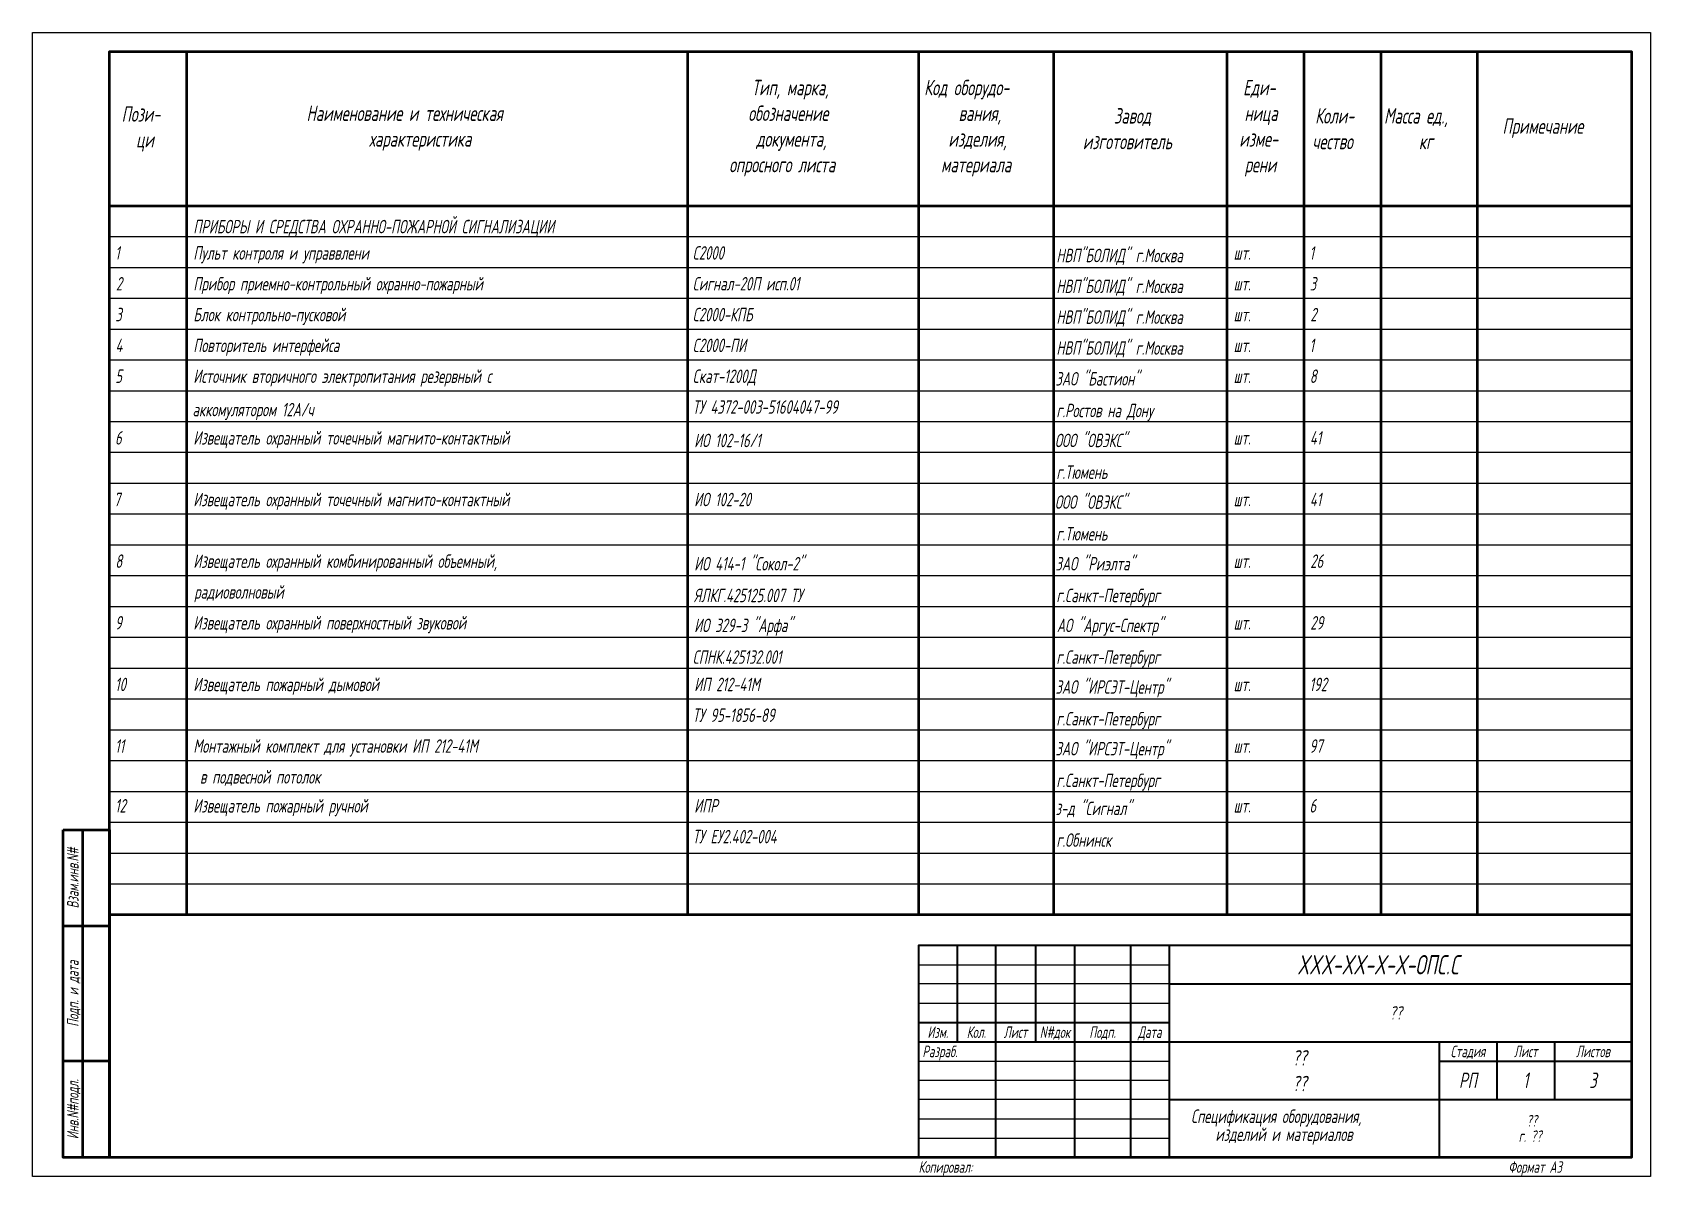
# Model space of a CAD drawing. Extents: x 0 to 1720, y -2086 to 3873.
# Drawn here: x 0 to 420, y -1490 to -1193 of the extents above; entities that cross this region are included whole.
import ezdxf
from ezdxf.enums import TextEntityAlignment as Align

# ---------------------------------------------------------------- set-up
doc = ezdxf.new("R2010")
doc.units = 0
doc.layers.add('FORMAT', color=134, linetype='Continuous')
doc.layers.add('TEXT', color=4, linetype='Continuous')
doc.styles.add('R2_5', font='romant.shx', dxfattribs={"width": 0.65, "oblique": 12, "height": 2.5})

msp = doc.modelspace()

# ---------------------------------------------------------------- texts
at = {"layer": 'FORMAT', "style": 'R2_5', "oblique": 12, "width": 0.65}
for s, height, p in [('Тип, марка,', 4, (186.71, -1209.33)), ('Код оборудо-', 4, (231.45, -1209.33)), ('Еди-', 4, (314.23, -1209.33)), ('Пози-', 4, (23.17, -1216.19)), ('Наименование и техническая', 4, (71.16, -1216)), ('обозначение', 4, (185.81, -1216)), ('вания,', 4, (240.4, -1216)), ('Завод', 4, (280.7, -1216.67)), ('ница', 4, (314.6, -1216)), ('Коли-', 4, (332.93, -1216.67)), ('Масса ед.,', 4, (350.82, -1216.67)), ('Примечание', 4, (381.55, -1219.33)), ('ци', 4, (26.93, -1222.86)), ('характеристика', 4, (87.4, -1222.67)), ('документа,', 4, (187.87, -1222.67)), ('изделия,', 4, (237.74, -1222.67)), ('изготовитель', 4, (272.64, -1223.33)), ('изме-', 4, (313.24, -1222.67)), ('чество', 4, (332.19, -1223.33)), ('кг', 4, (359.86, -1223.33)), ('опросного листа', 4, (180.86, -1229.33)), ('материала', 4, (235.85, -1229.33)), ('рени', 4, (314.64, -1229.33)), ('Разраб.', 3, (231, -1459)), ('??', 3, (387.79, -1477)), ('г. ??', 3, (385.74, -1481))]:
    msp.add_text(s, height=height, dxfattribs=at).set_placement(p)
for s, p in [('Изм.', (235, -1454)), ('Кол.', (245, -1454)), ('Лист', (255.16, -1454)), ('N#док', (265.41, -1454)), ('Подп.', (277.75, -1454)), ('Дата', (290, -1454))]:
    msp.add_text(s, height=3, dxfattribs=at).set_placement(p, align=Align.CENTER)
for s, height, p in [('Стадия', 3, (372.58, -1457.5)), ('Лист', 3, (387.58, -1457.5)), ('Листов', 3, (405.04, -1457.5)), ('РП', 4, (372.58, -1465)), ('Формат А3', 3, (390.04, -1487.5))]:
    msp.add_text(s, height=height, dxfattribs=at).set_placement(p, align=Align.MIDDLE_CENTER)
msp.add_text('Копировал:', height=3, dxfattribs=at).set_placement((230, -1487.5), align=Align.MIDDLE_LEFT)
at = {"layer": 'TEXT', "style": 'R2_5', "oblique": 12, "width": 0.65}
for s, height, p in [('ПРИБОРЫ И СРЕДСТВА ОХРАННО-ПОЖАРНОЙ СИГНАЛИЗАЦИИ', 3.5, (41.78, -1245.17)), ('1', 3.5, (21.46, -1252)), ('Пульт контроля и управвлени', 3.5, (41.78, -1252)), ('С2000', 3.5, (171.39, -1252)), ('НВП"БОЛИД" г.Москва', 3.5, (265.78, -1252.67)), ('шт.', 3.5, (311.78, -1252)), ('1', 3.5, (331.46, -1252)), ('2', 3.5, (21.68, -1260)), ('Прибор приемно-контрольный охранно-пожарный', 3.5, (41.78, -1260)), ('Сигнал-20П исп.01', 3.5, (171.39, -1260)), ('НВП"БОЛИД" г.Москва', 3.5, (265.78, -1260.67)), ('шт.', 3.5, (311.78, -1260)), ('3', 3.5, (331.53, -1260)), ('3', 3.5, (21.53, -1268)), ('Блок контрольно-пусковой', 3.5, (41.78, -1268)), ('С2000-КПБ', 3.5, (171.39, -1268)), ('НВП"БОЛИД" г.Москва', 3.5, (265.78, -1268.67)), ('шт.', 3.5, (311.78, -1268)), ('2', 3.5, (331.68, -1268)), ('4', 3.5, (21.57, -1276)), ('Повторитель интерфейса', 3.5, (41.78, -1276)), ('С2000-ПИ', 3.5, (171.39, -1276)), ('НВП"БОЛИД" г.Москва', 3.5, (265.78, -1276.67)), ('1', 3.5, (331.46, -1276)), ('шт.', 3.5, (311.78, -1276)), ('5', 3.5, (21.53, -1284)), ('Источник вторичного электропитания резервный с', 3.5, (41.78, -1284)), ('Скат-1200Д', 3.5, (171.39, -1284)), ('ЗАО "Бастион"', 3.5, (265.53, -1284.67)), ('8', 3.5, (331.53, -1284)), ('шт.', 3.5, (311.78, -1284)), ('аккомулятором 12А/ч', 3.5, (41.57, -1292.66)), ('ТУ 4372-003-51604047-99', 3.5, (171.35, -1291.99)), ('г.Ростов на Дону', 3.5, (265.78, -1292.9)), ('6', 3.5, (21.46, -1300)), ('Извещатель охранный точечный магнито-контактный', 3.5, (41.78, -1300)), ('ИО 102-16/1', 3.5, (171.78, -1300.67)), ('ООО "ОВЭКС"', 3.5, (265.39, -1300.67)), ('шт.', 3.5, (311.78, -1300)), ('41', 3.5, (331.57, -1300)), ('г.Тюмень', 3.5, (265.78, -1308.9)), ('7', 3.5, (21.14, -1316)), ('Извещатель охранный точечный магнито-контактный', 3.5, (41.78, -1316)), ('ИО 102-20', 3.5, (171.78, -1316)), ('ООО "ОВЭКС"', 3.5, (265.39, -1316.67)), ('шт.', 3.5, (311.78, -1316)), ('41', 3.5, (331.57, -1316)), ('г.Тюмень', 3.5, (265.78, -1324.9)), ('8', 3.5, (21.53, -1332)), ('Извещатель охранный комбинированный объемный,', 3.5, (41.78, -1332)), ('ИО 414-1 "Сокол-2"', 3.5, (171.78, -1332.67)), ('ЗАО "Риэлта"', 3.5, (265.53, -1332.67)), ('шт.', 3.5, (311.78, -1332)), ('26', 3.5, (331.68, -1332)), ('радиоволновый', 3.5, (42, -1339.99)), ('ЯЛКГ.425125.007 ТУ', 3.5, (171.71, -1340.9)), ('г.Санкт-Петербург', 3.5, (265.78, -1340.9)), ('9', 3.5, (21.46, -1348)), ('Извещатель охранный поверхностный звуковой', 3.5, (41.78, -1348)), ('ИО 329-3 "Арфа"', 3.5, (171.78, -1348.67)), ('АО "Аргус-Спектр"', 3.5, (265.89, -1348.67)), ('шт.', 3.5, (311.78, -1348)), ('29', 3.5, (331.68, -1348)), ('СПНК.425132.001', 3.5, (171.39, -1356.9)), ('г.Санкт-Петербург', 3.5, (265.78, -1356.9)), ('10', 3.5, (21.46, -1364)), ('Извещатель пожарный дымовой', 3.5, (41.78, -1364)), ('ИП 212-41М', 3.5, (171.78, -1364)), ('ЗАО "ИРСЭТ-Центр"', 3.5, (265.53, -1364.67)), ('192', 3.5, (331.46, -1364)), ('шт.', 3.5, (311.78, -1364)), ('ТУ 95-1856-89', 3.5, (171.35, -1371.99)), ('г.Санкт-Петербург', 3.5, (265.78, -1372.9)), ('11', 3.5, (21.46, -1380)), ('Монтажный комплект для установки ИП 212-41М', 3.5, (41.78, -1380)), ('ЗАО "ИРСЭТ-Центр"', 3.5, (265.53, -1380.67)), ('шт.', 3.5, (311.78, -1380)), ('97', 3.5, (331.46, -1380)), (' в подвесной потолок', 3.5, (42, -1387.99)), ('г.Санкт-Петербург', 3.5, (265.78, -1388.9)), ('12', 3.5, (21.46, -1395.5)), ('Извещатель пожарный ручной', 3.5, (41.78, -1395.5)), ('ИПР', 3.5, (171.78, -1395.5)), ('з-д "Сигнал"', 3.5, (265.57, -1396.17)), ('шт.', 3.5, (311.78, -1395.5)), ('6', 3.5, (331.46, -1395.5)), ('ТУ ЕУ2.402-004', 3.5, (171.35, -1403.49)), ('г.Обнинск', 3.5, (265.78, -1404.4)), ('XXX-XX-X-X-ОПС.C', 5, (328.29, -1437.5)), ('??', 3.5, (352.28, -1449.25)), ('??', 4, (327.05, -1461.17)), ('??', 4, (327.05, -1467.83)), ('Спецификация оборудования,', 3.5, (300.74, -1476.08)), ('изделий и материалов', 3.5, (307.06, -1480.75))]:
    msp.add_text(s, height=height, dxfattribs=at).set_placement(p)
for s, p in [('Взам.инв.N#', (10.5, -1412.5)), ('Подп. и дата', (10.5, -1442.5)), ('Инв.N#подл.', (10.5, -1472.5))]:
    msp.add_text(s, height=3, rotation=90, dxfattribs=at).set_placement(p, align=Align.MIDDLE_CENTER)
for s, p in [('1', (387.58, -1465)), ('3', (405.04, -1465))]:
    msp.add_text(s, height=4, dxfattribs=at).set_placement(p, align=Align.MIDDLE_CENTER)

# ---------------------------------------------------------------- linework, layer by layer
at = {"layer": 'FORMAT', "lineweight": 50}
for p, q in [((40, -1198), (40, -1422)), ((170, -1198), (170, -1422)), ((230, -1198), (230, -1422)), ((265, -1198), (265, -1422)), ((310, -1198), (310, -1422)), ((330, -1198), (330, -1422)), ((350, -1198), (350, -1422)), ((375, -1198), (375, -1422)), ((20, -1238), (415, -1238)), ((13, -1400), (13, -1485)), ((20, -1422), (415, -1422)), ((20, -1425), (8, -1425)), ((20, -1460), (8, -1460))]:
    msp.add_line(p, q, dxfattribs=at)
at = {"layer": 'FORMAT'}
for p, q in [((20, -1246), (415, -1246)), ((20, -1254), (415, -1254)), ((20, -1262), (415, -1262)), ((20, -1270), (415, -1270)), ((20, -1278), (415, -1278)), ((20, -1286), (415, -1286)), ((20, -1294), (415, -1294)), ((20, -1302), (415, -1302)), ((20, -1302), (415, -1302)), ((20, -1310), (415, -1310)), ((20, -1318), (415, -1318)), ((20, -1326), (415, -1326)), ((20, -1334), (415, -1334)), ((20, -1342), (415, -1342)), ((20, -1350), (415, -1350)), ((20, -1358), (415, -1358)), ((20, -1366), (415, -1366)), ((20, -1374), (415, -1374)), ((20, -1382), (415, -1382)), ((20, -1390), (415, -1390)), ((20, -1398), (415, -1398)), ((20, -1406), (415, -1406)), ((20, -1414), (415, -1414))]:
    msp.add_line(p, q, dxfattribs=at)
at = {"layer": 'FORMAT', "lineweight": 40}
for p, q in [((240, -1430), (240, -1455)), ((250, -1430), (250, -1485)), ((260.31, -1430), (260.31, -1455)), ((270.5, -1430), (270.5, -1485)), ((285, -1430), (285, -1485)), ((295, -1430), (295, -1485)), ((295, -1440), (415, -1440)), ((230, -1450), (295, -1450)), ((230, -1455), (415, -1455)), ((365.08, -1455), (365.08, -1485)), ((380.08, -1455), (380.08, -1470)), ((395.08, -1455), (395.08, -1470)), ((365.08, -1460), (415, -1460)), ((295, -1470), (415, -1470))]:
    msp.add_line(p, q, dxfattribs=at)
at = {"layer": 'FORMAT', "lineweight": -3}
for p, q in [((230, -1435), (295, -1435)), ((295, -1440), (230, -1440)), ((230, -1445), (295, -1445)), ((230, -1460), (295, -1460)), ((230, -1465), (295, -1465)), ((295, -1470), (230, -1470)), ((230, -1475), (295, -1475)), ((230, -1480), (295, -1480))]:
    msp.add_line(p, q, dxfattribs=at)
at = {"layer": 'FORMAT'}
msp.add_lwpolyline([(0, -1193), (420, -1193), (420, -1490), (0, -1490)], close=True, dxfattribs=at)
at = {"layer": 'FORMAT', "lineweight": 50}
for points in [[(20, -1485), (20, -1198), (415, -1198), (415, -1485)], [(8, -1400), (20, -1400), (20, -1485), (8, -1485)]]:
    msp.add_lwpolyline(points, close=True, dxfattribs=at)
at = {"layer": 'FORMAT', "lineweight": 40}
msp.add_lwpolyline([(230, -1485), (415, -1485), (415, -1430), (230, -1430)], close=True, dxfattribs=at)

msp.set_redraw_order([(e.dxf.handle, doc.entitydb.next_handle()) for e in msp.query("TEXT MTEXT ATTDEF DIMENSION ARC_DIMENSION")])  # texts and dimensions are drawn at this point

doc.saveas('drawing.dxf')
